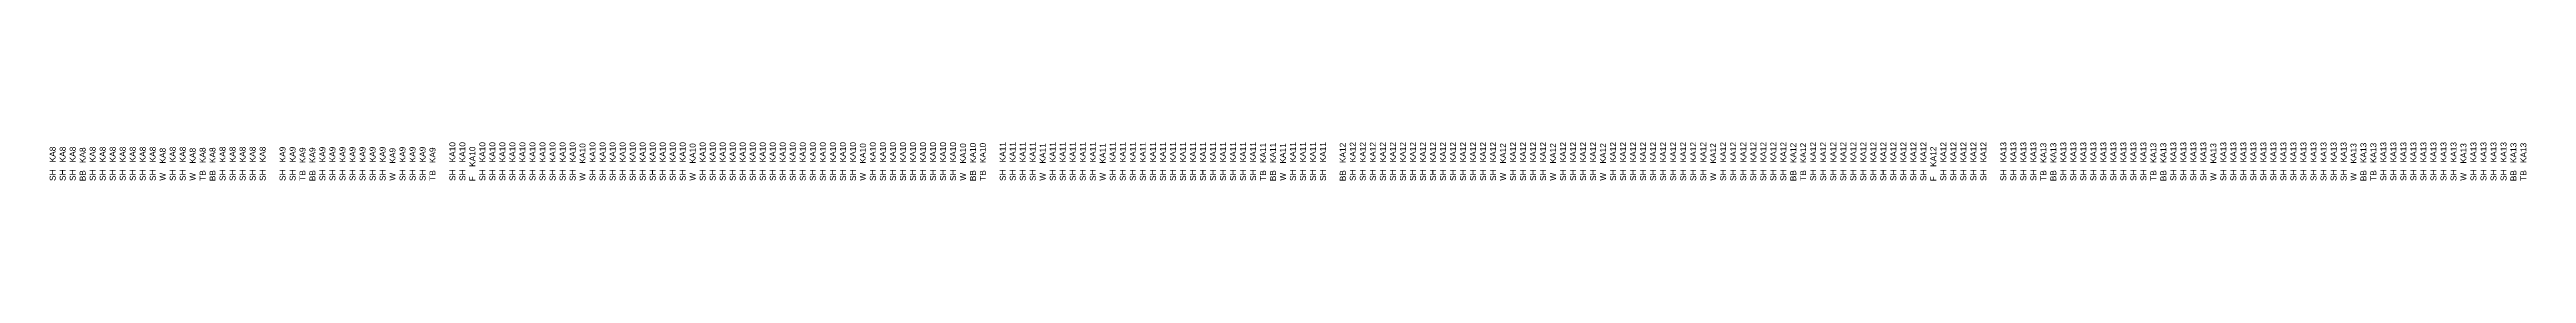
# Model space of a CAD drawing. Header units: millimetres. Extents: x -3070078 to 80050200, y -1699923 to 1425285330.
# Drawn here: x -124244 to 83908, y 713675 to 716883 of the extents above; entities that cross this region are included whole.
import ezdxf

# ---------------------------------------------------------------- set-up
doc = ezdxf.new("R2010")
doc.units = ezdxf.units.MM
doc.styles.get("Standard").update_dxf_attribs({"font": 'arial.ttf'})

msp = doc.modelspace()

# ---------------------------------------------------------------- texts
for s, p in [('SH   KA8', (-123736.729, 713649.542)), ('SH   KA8', (-122894.869, 713649.542)), ('SH   KA8', (-122053.009, 713649.542)), ('BB   KA8', (-121217.629, 713629.761)), ('SH   KA8', (-120375.769, 713649.542)), ('SH   KA8', (-119533.909, 713649.542)), ('SH   KA8', (-118692.049, 713649.542)), ('SH   KA8', (-117850.189, 713649.542)), ('SH   KA8', (-117008.329, 713649.542)), ('SH   KA8', (-116166.469, 713649.542)), ('SH   KA8', (-115324.609, 713649.542)), ('W    KA8', (-114489.23, 713672.394)), ('SH   KA8', (-113647.37, 713649.542)), ('SH   KA8', (-112805.51, 713649.542)), ('W    KA8', (-111970.13, 713672.394)), ('TB   KA8', (-111134.75, 713664.549)), ('BB   KA8', (-110299.371, 713629.761)), ('SH   KA8', (-109457.511, 713649.542)), ('SH   KA8', (-108615.651, 713649.542)), ('SH   KA8', (-107773.791, 713649.542)), ('SH   KA8', (-106931.931, 713649.542)), ('SH   KA8', (-106090.071, 713649.542)), ('SH   KA9', (-104414.878, 713649.542)), ('SH   KA9', (-103573.018, 713649.542)), ('TB   KA9', (-102737.638, 713664.549)), ('BB   KA9', (-101902.258, 713629.761)), ('SH   KA9', (-101060.398, 713649.542)), ('SH   KA9', (-100218.538, 713649.542)), ('SH   KA9', (-99376.679, 713649.542)), ('SH   KA9', (-98534.819, 713649.542)), ('SH   KA9', (-97692.959, 713649.542)), ('SH   KA9', (-96851.099, 713649.542)), ('SH   KA9', (-96009.239, 713649.542)), ('W    KA9', (-95173.859, 713672.394)), ('SH   KA9', (-94331.999, 713649.542)), ('SH   KA9', (-93490.139, 713649.542)), ('SH   KA9', (-92648.279, 713649.542)), ('TB   KA9', (-91812.9, 713664.549)), ('SH   KA10', (-90137.706, 713649.542)), ('SH   KA10', (-89295.846, 713649.542)), ('F    KA10', (-88460.467, 713623.621)), ('SH   KA10', (-87618.607, 713649.542)), ('SH   KA10', (-86776.747, 713649.542)), ('SH   KA10', (-85934.887, 713649.542)), ('SH   KA10', (-85093.027, 713649.542)), ('SH   KA10', (-84251.167, 713649.542)), ('SH   KA10', (-83409.307, 713649.542)), ('SH   KA10', (-82567.447, 713649.542)), ('SH   KA10', (-81725.587, 713649.542)), ('SH   KA10', (-80883.727, 713649.542)), ('SH   KA10', (-80041.867, 713649.542)), ('W    KA10', (-79206.488, 713672.394)), ('SH   KA10', (-78364.628, 713649.542)), ('SH   KA10', (-77522.768, 713649.542)), ('SH   KA10', (-76680.908, 713649.542)), ('SH   KA10', (-75839.048, 713649.542)), ('SH   KA10', (-74997.188, 713649.542)), ('SH   KA10', (-74155.328, 713649.542)), ('SH   KA10', (-73313.468, 713649.542)), ('SH   KA10', (-72471.608, 713649.542)), ('SH   KA10', (-71629.748, 713649.542)), ('SH   KA10', (-70787.888, 713649.542)), ('W    KA10', (-69952.508, 713672.394)), ('SH   KA10', (-69110.648, 713649.542)), ('SH   KA10', (-68268.789, 713649.542)), ('SH   KA10', (-67426.929, 713649.542)), ('SH   KA10', (-66585.069, 713649.542)), ('SH   KA10', (-65743.209, 713649.542)), ('SH   KA10', (-64901.349, 713649.542)), ('SH   KA10', (-64059.489, 713649.542)), ('SH   KA10', (-63217.629, 713649.542)), ('SH   KA10', (-62375.769, 713649.542)), ('SH   KA10', (-61533.909, 713649.542)), ('SH   KA10', (-60692.049, 713649.542)), ('SH   KA10', (-59850.189, 713649.542)), ('SH   KA10', (-59008.329, 713649.542)), ('SH   KA10', (-58166.469, 713649.542)), ('SH   KA10', (-57324.609, 713649.542)), ('SH   KA10', (-56482.749, 713649.542)), ('W    KA10', (-55647.37, 713672.394)), ('SH   KA10', (-54805.51, 713649.542)), ('SH   KA10', (-53963.65, 713649.542)), ('SH   KA10', (-53121.79, 713649.542)), ('SH   KA10', (-52279.93, 713649.542)), ('SH   KA10', (-51438.07, 713649.542)), ('SH   KA10', (-50596.21, 713649.542)), ('SH   KA10', (-49754.35, 713649.542)), ('SH   KA10', (-48912.49, 713649.542)), ('SH   KA10', (-48070.63, 713649.542)), ('W    KA10', (-47235.251, 713672.394)), ('BB   KA10', (-46399.871, 713629.761)), ('TB   KA10', (-45564.491, 713664.549)), ('SH   KA11', (-43889.298, 713649.542)), ('SH   KA11', (-43047.438, 713649.542)), ('SH   KA11', (-42205.578, 713649.542)), ('SH   KA11', (-41363.718, 713649.542)), ('W    KA11', (-40528.338, 713672.394)), ('SH   KA11', (-39686.478, 713649.542)), ('SH   KA11', (-38844.618, 713649.542)), ('SH   KA11', (-38002.759, 713649.542)), ('SH   KA11', (-37160.899, 713649.542)), ('SH   KA11', (-36319.039, 713649.542)), ('W    KA11', (-35483.659, 713672.394)), ('SH   KA11', (-34641.799, 713649.542)), ('SH   KA11', (-33799.939, 713649.542)), ('SH   KA11', (-32958.079, 713649.542)), ('SH   KA11', (-32116.219, 713649.542)), ('SH   KA11', (-31274.359, 713649.542)), ('SH   KA11', (-30432.499, 713649.542)), ('SH   KA11', (-29590.639, 713649.542)), ('SH   KA11', (-28748.779, 713649.542)), ('SH   KA11', (-27906.92, 713649.542)), ('SH   KA11', (-27065.06, 713649.542)), ('SH   KA11', (-26223.2, 713649.542)), ('SH   KA11', (-25381.34, 713649.542)), ('SH   KA11', (-24539.48, 713649.542)), ('SH   KA11', (-23697.62, 713649.542)), ('SH   KA11', (-22855.76, 713649.542)), ('TB   KA11', (-22020.38, 713664.549)), ('BB   KA11', (-21185, 713629.761)), ('W    KA11', (-20349.621, 713672.394)), ('SH   KA11', (-19507.761, 713649.542)), ('SH   KA11', (-18665.901, 713649.542)), ('SH   KA11', (-17824.041, 713649.542)), ('SH   KA11', (-16982.181, 713649.542)), ('BB   KA12', (-15313.468, 713629.761)), ('SH   KA12', (-14471.608, 713649.542)), ('SH   KA12', (-13629.748, 713649.542)), ('SH   KA12', (-12787.888, 713649.542)), ('SH   KA12', (-11946.028, 713649.542)), ('SH   KA12', (-11104.168, 713649.542)), ('SH   KA12', (-10262.308, 713649.542)), ('SH   KA12', (-9420.448, 713649.542)), ('SH   KA12', (-8578.588, 713649.542)), ('SH   KA12', (-7736.729, 713649.542)), ('SH   KA12', (-6894.869, 713649.542)), ('SH   KA12', (-6053.009, 713649.542)), ('SH   KA12', (-5211.149, 713649.542)), ('SH   KA12', (-4369.289, 713649.542)), ('SH   KA12', (-3527.429, 713649.542)), ('SH   KA12', (-2685.569, 713649.542)), ('W    KA12', (-1850.189, 713672.394)), ('SH   KA12', (-1008.329, 713649.542)), ('SH   KA12', (-166.469, 713649.542)), ('SH   KA12', (675.391, 713649.542)), ('SH   KA12', (1517.251, 713649.542)), ('W    KA12', (2352.63, 713672.394)), ('SH   KA12', (3194.49, 713649.542)), ('SH   KA12', (4036.35, 713649.542)), ('SH   KA12', (4878.21, 713649.542)), ('SH   KA12', (5720.07, 713649.542)), ('W    KA12', (6555.45, 713672.394)), ('SH   KA12', (7397.31, 713649.542)), ('SH   KA12', (8239.17, 713649.542)), ('SH   KA12', (9081.03, 713649.542)), ('SH   KA12', (9922.889, 713649.542)), ('SH   KA12', (10764.749, 713649.542)), ('SH   KA12', (11606.609, 713649.542)), ('SH   KA12', (12448.469, 713649.542)), ('SH   KA12', (13290.329, 713649.542)), ('SH   KA12', (14132.189, 713649.542)), ('SH   KA12', (14974.049, 713649.542)), ('W    KA12', (15809.429, 713672.394)), ('SH   KA12', (16651.289, 713649.542)), ('SH   KA12', (17493.149, 713649.542)), ('SH   KA12', (18335.009, 713649.542)), ('SH   KA12', (19176.869, 713649.542)), ('SH   KA12', (20018.729, 713649.542)), ('SH   KA12', (20860.588, 713649.542)), ('SH   KA12', (21702.448, 713649.542)), ('BB   KA12', (22537.828, 713629.761)), ('TB   KA12', (23373.208, 713664.549)), ('SH   KA12', (24215.068, 713649.542)), ('SH   KA12', (25056.928, 713649.542)), ('SH   KA12', (25898.788, 713649.542)), ('SH   KA12', (26740.648, 713649.542)), ('SH   KA12', (27582.507, 713649.542)), ('SH   KA12', (28424.367, 713649.542)), ('SH   KA12', (29266.227, 713649.542)), ('SH   KA12', (30108.087, 713649.542)), ('SH   KA12', (30949.947, 713649.542)), ('SH   KA12', (31791.807, 713649.542)), ('SH   KA12', (32633.667, 713649.542)), ('SH   KA12', (33475.527, 713649.542)), ('F    KA12', (34310.907, 713623.621)), ('SH   KA12', (35152.767, 713649.542)), ('SH   KA12', (35994.627, 713649.542)), ('SH   KA12', (36836.487, 713649.542)), ('SH   KA12', (37678.347, 713649.542)), ('SH   KA12', (38520.206, 713649.542)), ('SH   KA13', (40195.4, 713649.542)), ('SH   KA13', (41037.26, 713649.542)), ('SH   KA13', (41879.12, 713649.542)), ('SH   KA13', (42720.98, 713649.542)), ('TB   KA13', (43556.359, 713664.549)), ('BB   KA13', (44391.739, 713629.761)), ('SH   KA13', (45233.599, 713649.542)), ('SH   KA13', (46075.459, 713649.542)), ('SH   KA13', (46917.319, 713649.542)), ('SH   KA13', (47759.179, 713649.542)), ('SH   KA13', (48601.039, 713649.542)), ('SH   KA13', (49442.899, 713649.542)), ('SH   KA13', (50284.759, 713649.542)), ('SH   KA13', (51126.618, 713649.542)), ('SH   KA13', (51968.478, 713649.542)), ('TB   KA13', (52803.858, 713664.549)), ('BB   KA13', (53639.238, 713629.761)), ('SH   KA13', (54481.098, 713649.542)), ('SH   KA13', (55322.958, 713649.542)), ('SH   KA13', (56164.818, 713649.542)), ('SH   KA13', (57006.678, 713649.542)), ('W    KA13', (57842.057, 713672.394)), ('SH   KA13', (58683.917, 713649.542)), ('SH   KA13', (59525.777, 713649.542)), ('SH   KA13', (60367.637, 713649.542)), ('SH   KA13', (61209.497, 713649.542)), ('SH   KA13', (62051.357, 713649.542)), ('SH   KA13', (62893.217, 713649.542)), ('SH   KA13', (63735.077, 713649.542)), ('SH   KA13', (64576.937, 713649.542)), ('SH   KA13', (65418.797, 713649.542)), ('SH   KA13', (66260.657, 713649.542)), ('SH   KA13', (67102.517, 713649.542)), ('SH   KA13', (67944.377, 713649.542)), ('SH   KA13', (68786.236, 713649.542)), ('W    KA13', (69621.616, 713672.394)), ('BB   KA13', (70456.996, 713629.761)), ('TB   KA13', (71292.376, 713664.549)), ('SH   KA13', (72134.236, 713649.542)), ('SH   KA13', (72976.095, 713649.542)), ('SH   KA13', (73817.955, 713649.542)), ('SH   KA13', (74659.815, 713649.542)), ('SH   KA13', (75501.675, 713649.542)), ('SH   KA13', (76343.535, 713649.542)), ('SH   KA13', (77185.395, 713649.542)), ('SH   KA13', (78027.255, 713649.542)), ('W    KA13', (78862.635, 713672.394)), ('SH   KA13', (79704.495, 713649.542)), ('SH   KA13', (80546.355, 713649.542)), ('SH   KA13', (81388.215, 713649.542)), ('SH   KA13', (82230.075, 713649.542)), ('BB   KA13', (83065.454, 713629.761)), ('TB   KA13', (83900.834, 713664.549))]:
    msp.add_text(s, height=500, rotation=90).set_placement(p)

doc.saveas('drawing.dxf')
